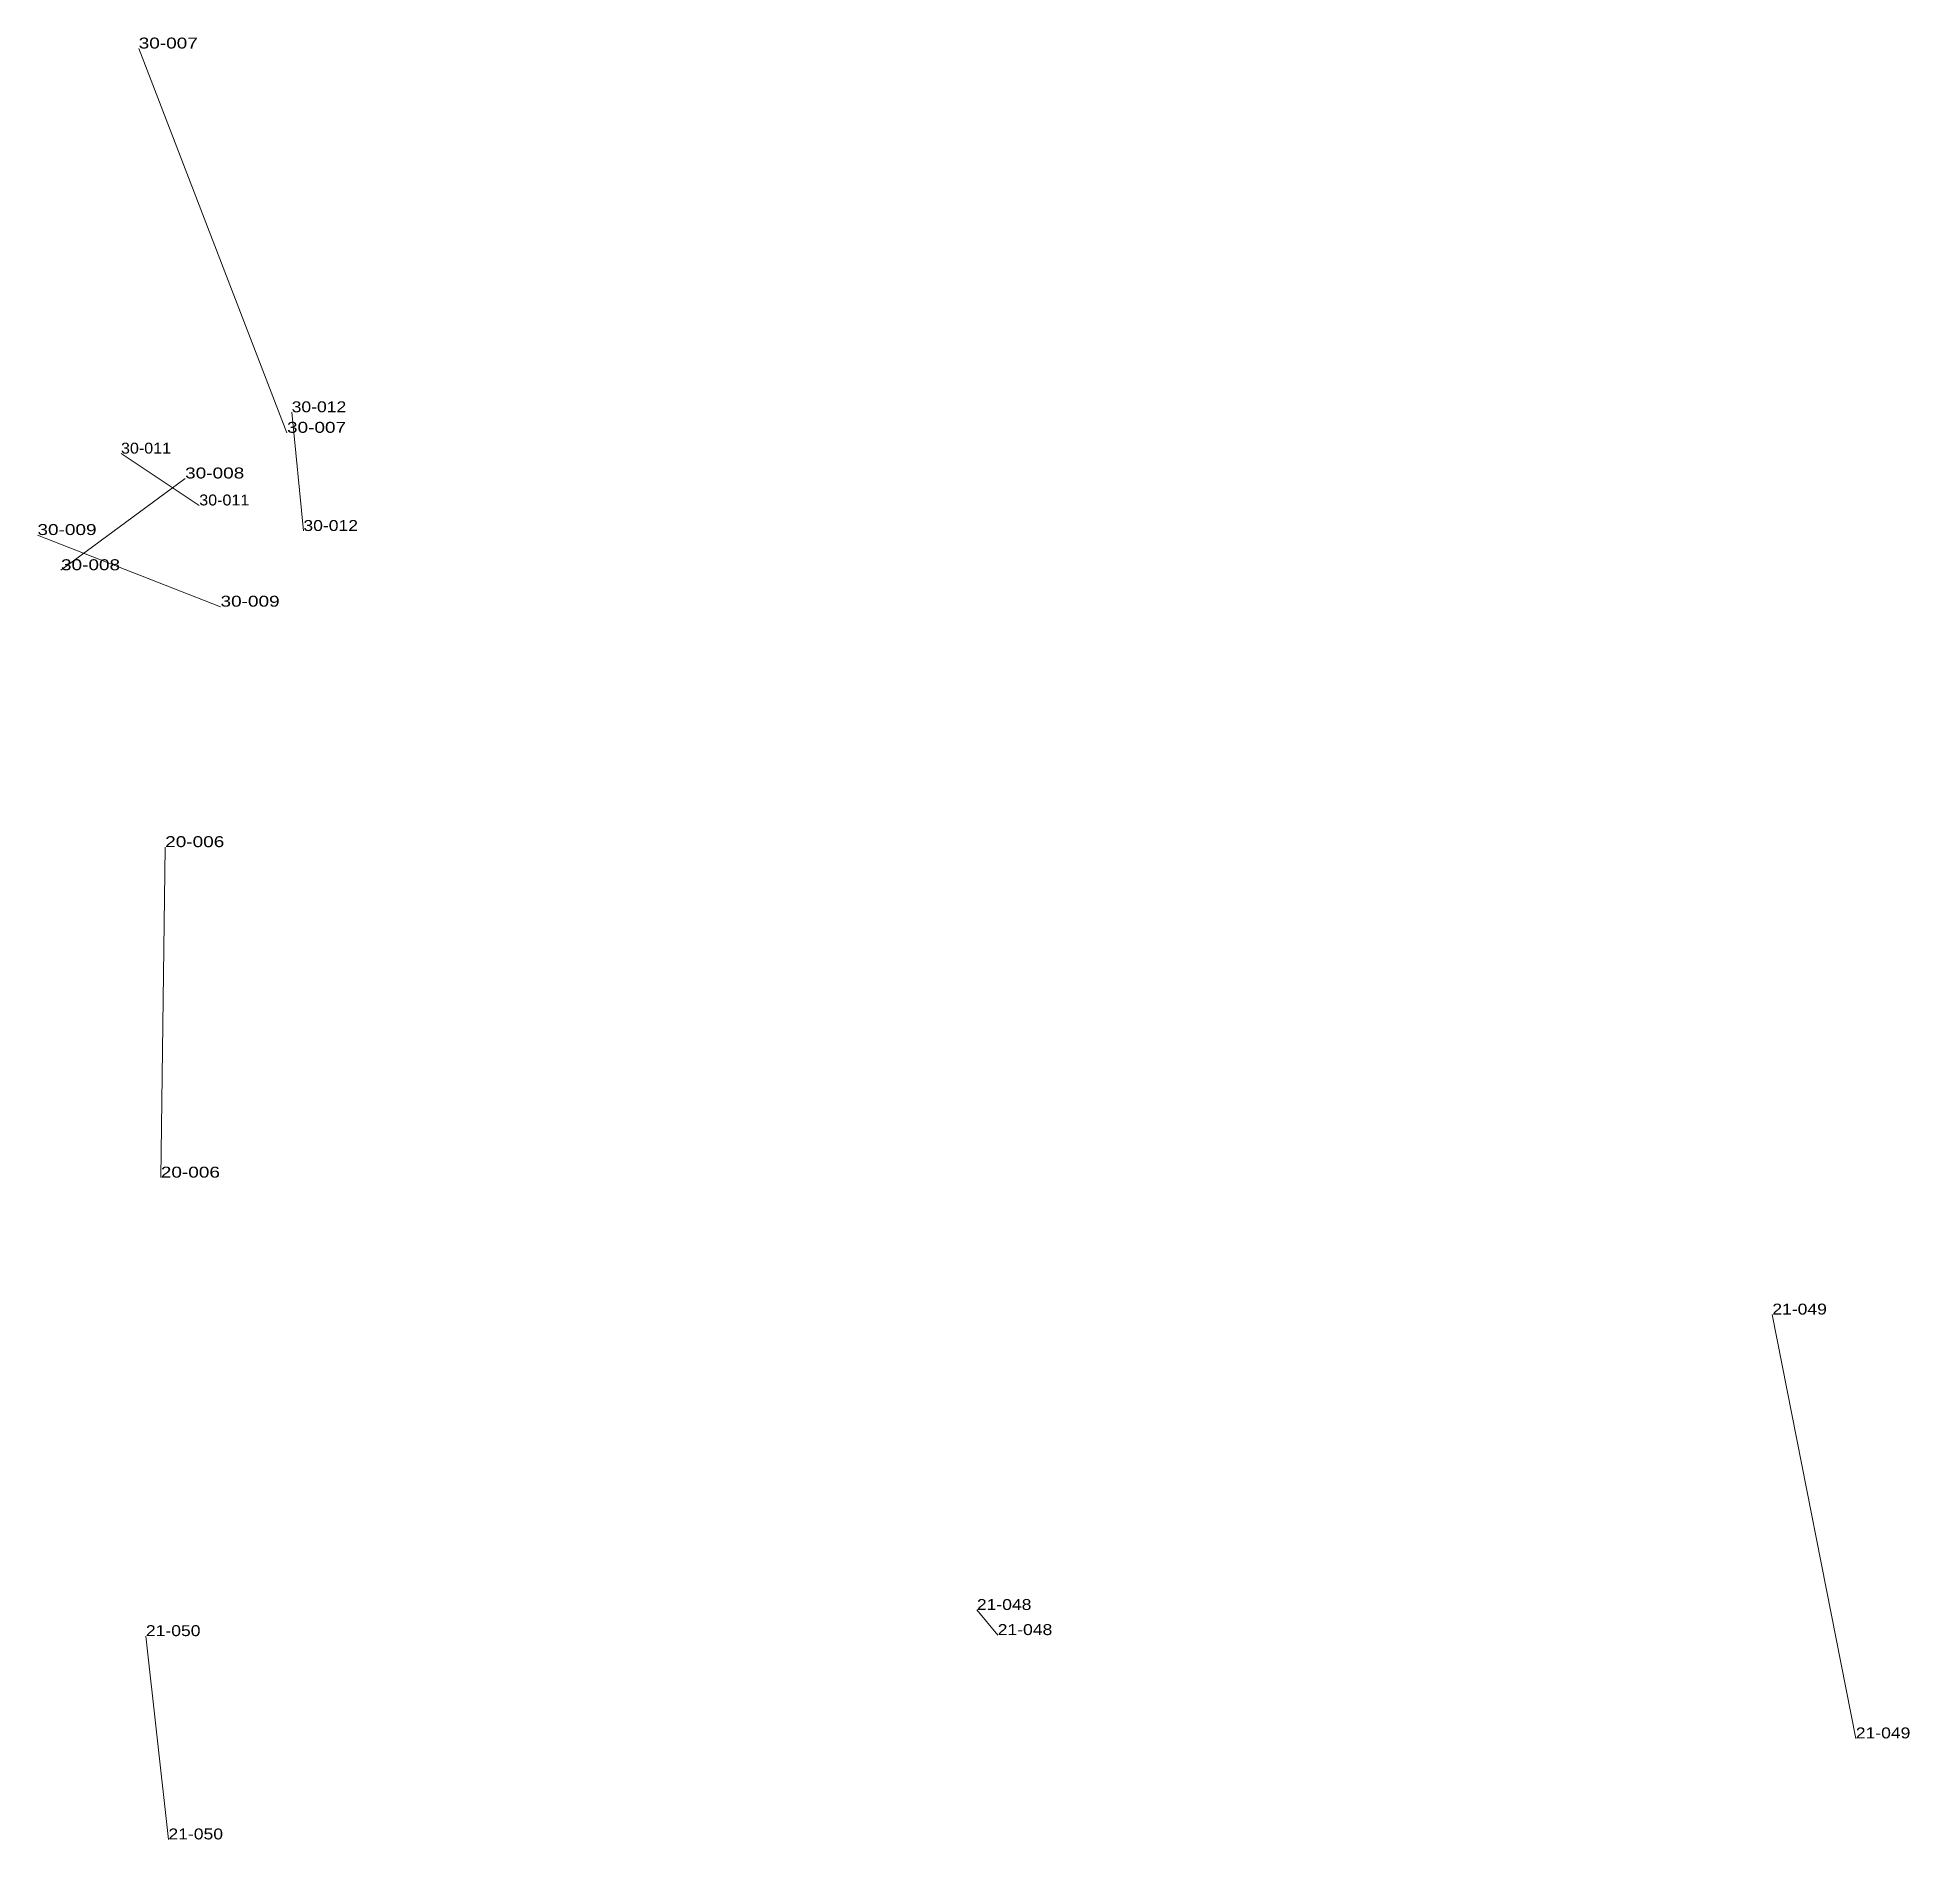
# Model space of a CAD drawing. Header units: metres. Extents: x 571156 to 607184, y 703608 to 727431.
# Drawn here: x 595149.6 to 595492.4, y 707870.8 to 708200.8 of the extents above; entities that cross this region are included whole.
import ezdxf

# ---------------------------------------------------------------- set-up
doc = ezdxf.new("R2010")
doc.units = ezdxf.units.M
doc.header["$LTSCALE"] = 0.8
doc.layers.add('60', color=7, linetype='Continuous', lineweight=13)
doc.layers.add('61', color=7, linetype='Continuous')

msp = doc.modelspace()

# ---------------------------------------------------------------- texts
at = {"layer": '60'}
for s, width, p in [('30-007', 1.3, (595168.17, 708198.82)), ('30-007', 1.3, (595168.17, 708198.82)), ('30-011', 1.1, (595164.93, 708124.64)), ('30-011', 1.1, (595164.93, 708124.64)), ('30-008', 1.3, (595176.67, 708120.09)), ('30-008', 1.3, (595176.67, 708120.09)), ('30-012', 1.2, (595198.33, 708110.47)), ('30-012', 1.2, (595198.33, 708110.47)), ('30-009', 1.3, (595183.15, 708096.61)), ('30-009', 1.3, (595183.15, 708096.61)), ('20-006', 1.3, (595173.02, 708052.58)), ('20-006', 1.3, (595173.02, 708052.58)), ('20-006', 1.3, (595173.02, 708052.58)), ('21-049', 1.2, (595467.29, 707966.98)), ('21-048', 1.2, (595321.64, 707912.88)), ('21-050', 1.2, (595169.49, 707908.1))]:
    msp.add_text(s, height=2, dxfattribs=dict(at, width=width)).set_placement(p)
at = {"layer": '61'}
for s, width, p in [('30-012', 1.2, (595196.18, 708132.21)), ('30-012', 1.2, (595196.18, 708132.21)), ('30-007', 1.3, (595195.32, 708128.45)), ('30-007', 1.3, (595195.32, 708128.45)), ('30-011', 1.1, (595179.26, 708115.15)), ('30-011', 1.1, (595179.26, 708115.15)), ('30-009', 1.3, (595149.63, 708109.73)), ('30-009', 1.3, (595149.63, 708109.73)), ('30-008', 1.3, (595153.94, 708103.29)), ('30-008', 1.3, (595153.94, 708103.29)), ('20-006', 1.3, (595172.22, 707992.06)), ('20-006', 1.3, (595172.22, 707992.06)), ('20-006', 1.3, (595172.22, 707992.06)), ('21-048', 1.2, (595325.46, 707908.29)), ('21-049', 1.2, (595482.58, 707889.37)), ('21-050', 1.2, (595173.62, 707870.87))]:
    msp.add_text(s, height=2, dxfattribs=dict(at, width=width)).set_placement(p)

# ---------------------------------------------------------------- linework, layer by layer
at = {"layer": '60'}
for p, q in [((595195.32, 708128.45), (595168.17, 708198.82)), ((595195.32, 708128.45), (595168.17, 708198.82)), ((595196.18, 708132.21), (595198.33, 708110.47)), ((595196.18, 708132.21), (595198.33, 708110.47)), ((595179.26, 708115.15), (595164.93, 708124.64)), ((595179.26, 708115.15), (595164.93, 708124.64)), ((595153.94, 708103.29), (595176.67, 708120.09)), ((595153.94, 708103.29), (595176.67, 708120.09)), ((595149.63, 708109.73), (595183.15, 708096.61)), ((595149.63, 708109.73), (595183.15, 708096.61)), ((595172.22, 707992.06), (595173.02, 708052.58)), ((595172.22, 707992.06), (595173.02, 708052.58)), ((595172.22, 707992.06), (595173.02, 708052.58)), ((595482.58, 707889.37), (595467.29, 707966.98)), ((595325.46, 707908.29), (595321.64, 707912.88)), ((595173.62, 707870.87), (595169.49, 707908.1))]:
    msp.add_line(p, q, dxfattribs=at)

msp.set_redraw_order([(e.dxf.handle, doc.entitydb.next_handle()) for e in msp.query("TEXT MTEXT ATTDEF DIMENSION ARC_DIMENSION")])  # texts and dimensions are drawn at this point

doc.saveas('drawing.dxf')
